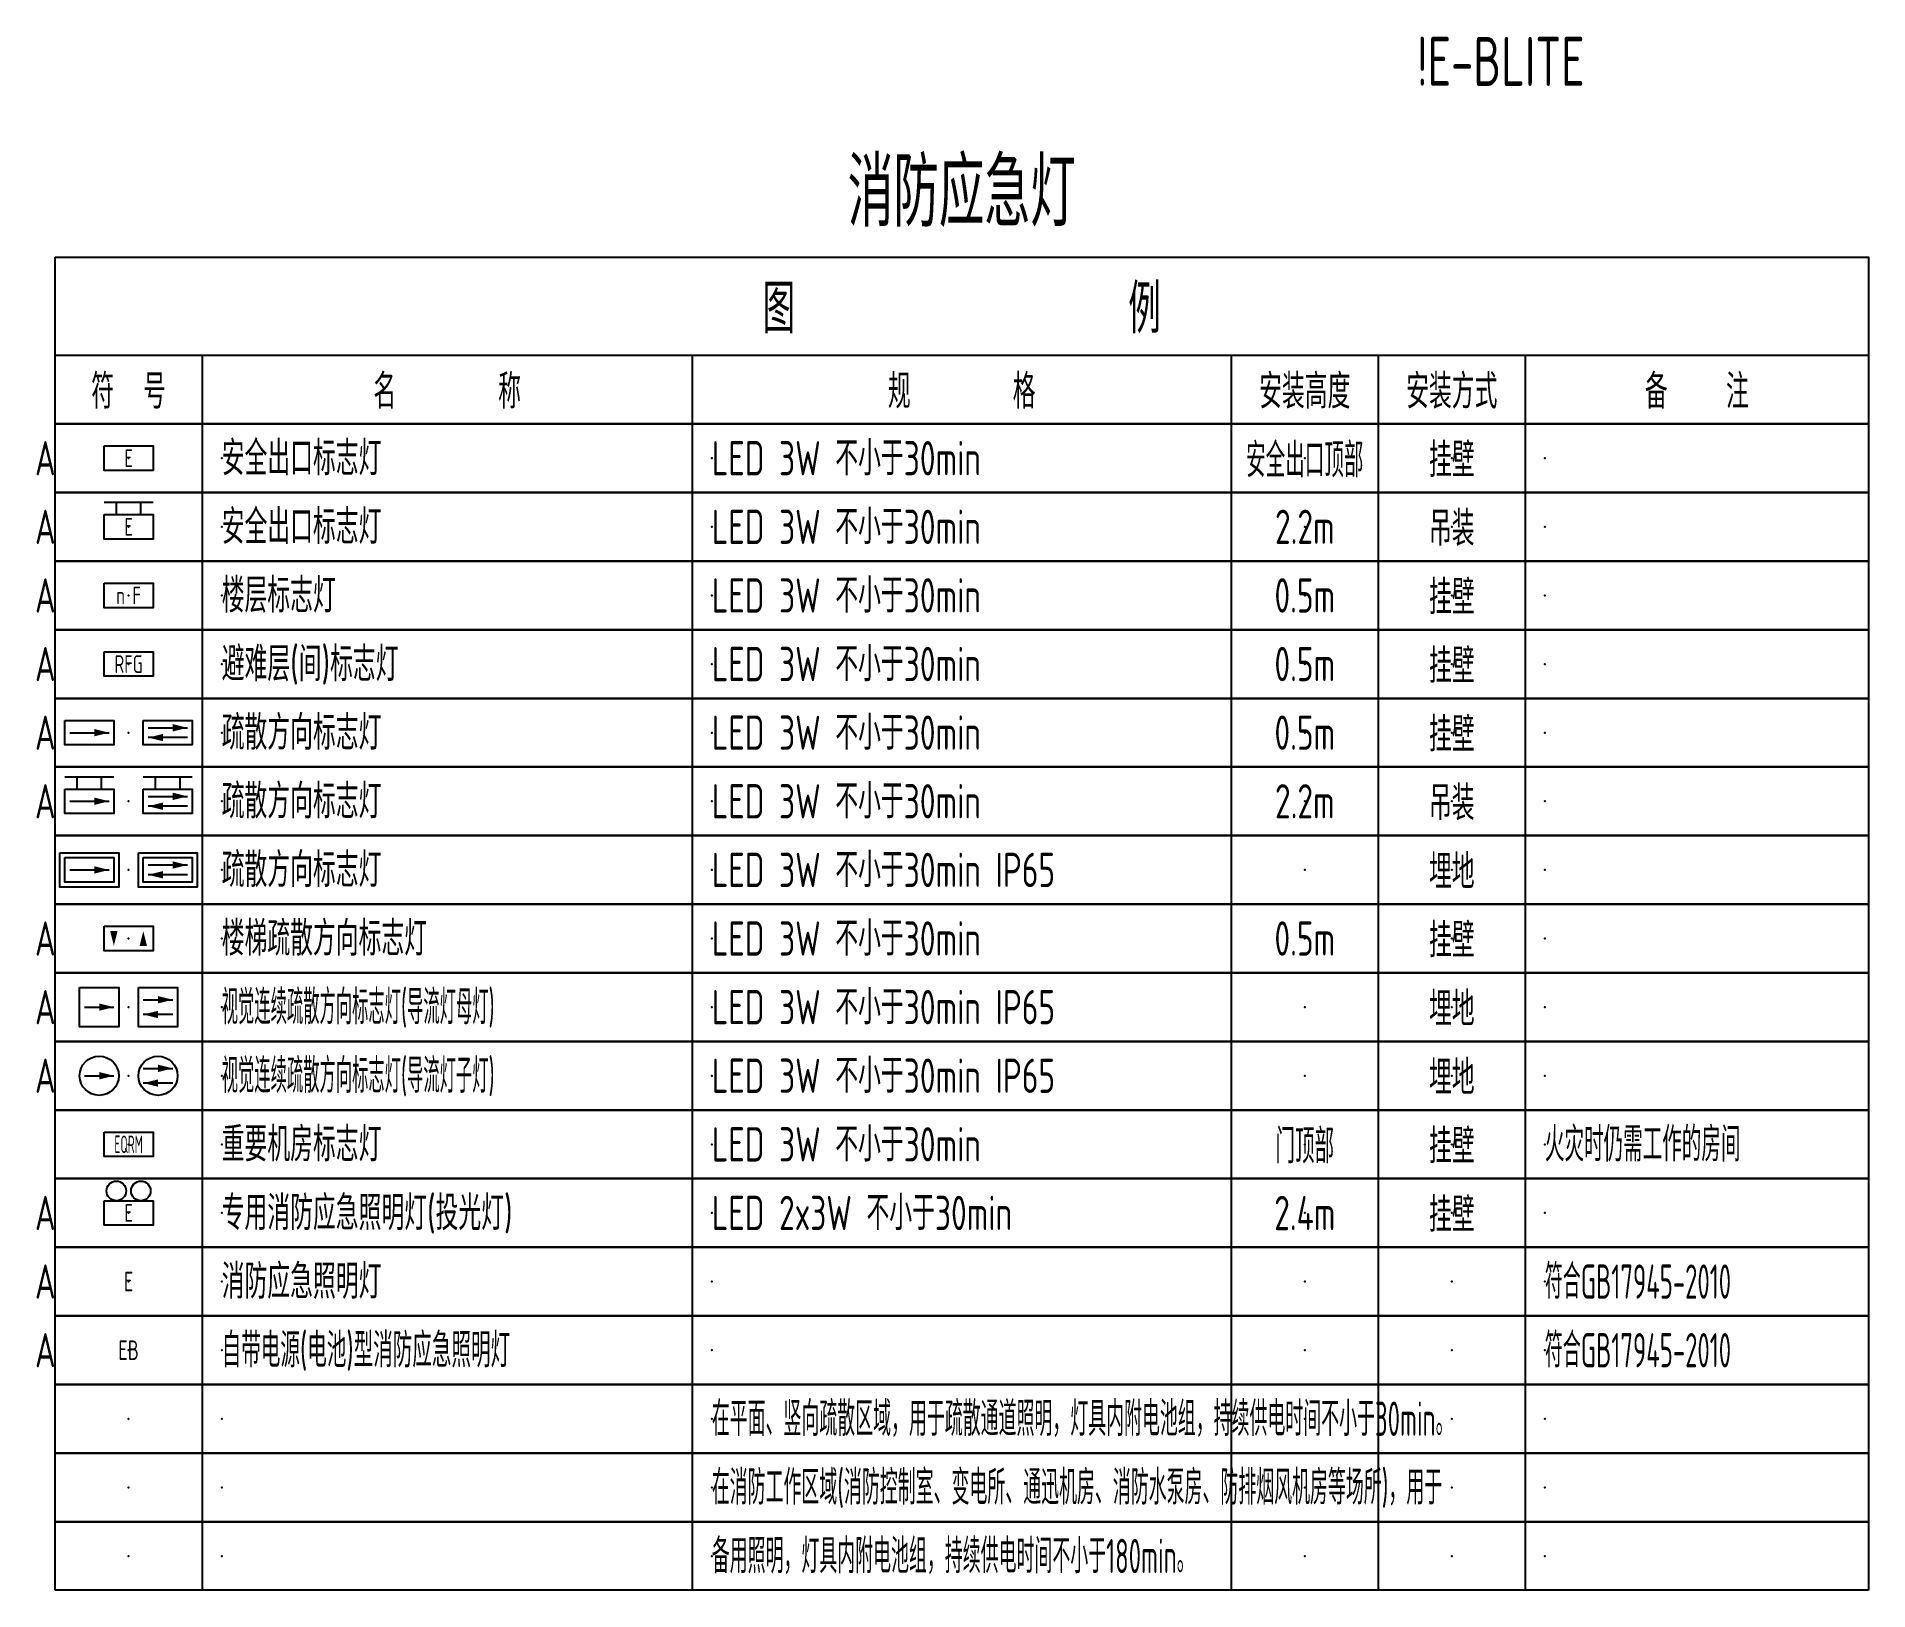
# Model space of a CAD drawing. Extents: x -337 to 273738, y -225 to 2088994.
# Drawn here: x 107274 to 125962, y 505060 to 520911 of the extents above; entities that cross this region are included whole.
import ezdxf
from ezdxf.enums import TextEntityAlignment as Align

# ---------------------------------------------------------------- set-up
doc = ezdxf.new("R2010")
doc.units = 0
doc.header["$LTSCALE"] = 1000
doc.layers.get('0').update_dxf_attribs({"linetype": 'CONTINUOUS'})
for name, color, linetype in [('E-LITE-LITE', 3, 'CONTINUOUS'), ('E-UNIV-DIAG', 2, 'CONTINUOUS'), ('E-UNIV-EL', 140, 'CONTINUOUS'), ('E-UNIV-NOTE', 6, 'CONTINUOUS')]:
    doc.layers.add(name, color=color, linetype=linetype)
doc.styles.add('TH-STYLE3', font='tssdeng.shx', dxfattribs={"width": 0.65, "bigfont": 'tssdchn.shx'})

msp = doc.modelspace()

# ---------------------------------------------------------------- texts
at = {"layer": 'E-UNIV-NOTE', "style": 'TH-STYLE3', "width": 0.7}
msp.add_text('!E-BLITE', height=500, dxfattribs=at).set_placement((122212, 520660), align=Align.MIDDLE)

# ---------------------------------------------------------------- blocks, each defined once
blk = doc.blocks.new('E-BKTS2')
for p, q in [((0, 0), (185, 0)), ((0, -7), (0, 0)), ((185, 0), (185, -7)), ((185, -7), (0, -7))]:
    blk.add_line(p, q)
at = {"linetype": 'Continuous'}
for p, q in [((15, 0), (15, -7)), ((65, 0), (65, -7)), ((120, 0), (120, -7)), ((135, 0), (135, -7)), ((150, 0), (150, -7))]:
    blk.add_line(p, q, dxfattribs=at)
for p in [(7.5, -3.5), (17, -3.5), (67, -3.5), (127.5, -3.5), (142.5, -3.5), (152, -3.5)]:
    blk.add_point(p, dxfattribs=at)
blk = doc.blocks.new('E-BKTS1')
blk.add_line((0, -10), (185, -10))
at = {"linetype": 'Continuous'}
for p, q in [((15, -10), (15, -17)), ((65, -10), (65, -17)), ((120, -10), (120, -17)), ((135, -10), (135, -17)), ((150, -10), (150, -17))]:
    blk.add_line(p, q, dxfattribs=at)
blk.add_lwpolyline([(0, 0), (185, 0), (185, -17), (0, -17)], close=True)
at = {"layer": 'E-UNIV-NOTE', "style": 'TH-STYLE3', "width": 0.7}
for s, height, p in [('图                例', 5, (92.5, -5)), ('安装高度', 3.5, (127.5, -13.5)), ('安装方式', 3.5, (142.5, -13.5))]:
    blk.add_text(s, height=height, dxfattribs=at).set_placement(p, align=Align.MIDDLE)
at = {"layer": 'E-UNIV-NOTE', "linetype": 'Continuous', "style": 'TH-STYLE3', "width": 0.7}
for s, p in [('符  号', (7.5, -13.5)), ('名       称', (40, -13.5)), ('规       格', (92.5, -13.5)), ('备    注', (167.5, -13.5))]:
    blk.add_text(s, height=3.5, dxfattribs=at).set_placement(p, align=Align.MIDDLE)
blk = doc.blocks.new('E-BFEL100')
blk.add_lwpolyline([(-2.5, 1.25), (2.5, 1.25), (2.5, -1.25), (-2.5, -1.25)], close=True)
at = {"layer": 'E-UNIV-EL', "style": 'TH-STYLE3', "width": 0.7}
blk.add_attdef('T', text='', height=1.8, dxfattribs=at).set_placement((0, 0), align=Align.MIDDLE)
blk = doc.blocks.new('E-BFEL101')
for p, q in [((-2.5, 2.5), (2.5, 2.5)), ((-1.25, 1.25), (-1.25, 2.5)), ((1.25, 1.25), (1.25, 2.5))]:
    blk.add_line(p, q)
blk.add_lwpolyline([(-2.5, 1.25), (2.5, 1.25), (2.5, -1.25), (-2.5, -1.25)], close=True)
at = {"layer": 'E-UNIV-EL', "style": 'TH-STYLE3', "width": 0.7}
blk.add_attdef('T', text='', height=1.8, dxfattribs=at).set_placement((0, 0), align=Align.MIDDLE)
blk = doc.blocks.new('E-BFEL202')
for points in [[(-3, 1.75), (3, 1.75), (3, -1.75), (-3, -1.75)], [(-2.5, 1.25), (2.5, 1.25), (2.5, -1.25), (-2.5, -1.25)]]:
    blk.add_lwpolyline(points, close=True)
at = {"layer": 'E-UNIV-EL'}
blk.add_line((-2, 0), (2, 0), dxfattribs=at)
blk.add_lwpolyline([(0.5, 0, 0.75, 0, 0), (2, 0, 0, 0, 0)], format="xyseb", dxfattribs=at)
blk = doc.blocks.new('E-BFEL200')
blk.add_lwpolyline([(-2.5, 1.25), (2.5, 1.25), (2.5, -1.25), (-2.5, -1.25)], close=True)
at = {"layer": 'E-UNIV-EL'}
blk.add_line((-2, 0), (2, 0), dxfattribs=at)
blk.add_lwpolyline([(0.5, 0, 0.75, 0, 0), (2, 0, 0, 0, 0)], format="xyseb", dxfattribs=at)
blk = doc.blocks.new('E-BFEL201')
for p, q in [((-2.5, 2.5), (2.5, 2.5)), ((-1.25, 1.25), (-1.25, 2.5)), ((1.25, 1.25), (1.25, 2.5))]:
    blk.add_line(p, q)
blk.add_lwpolyline([(-2.5, 1.25), (2.5, 1.25), (2.5, -1.25), (-2.5, -1.25)], close=True)
at = {"layer": 'E-UNIV-EL'}
blk.add_line((-2, 0), (2, 0), dxfattribs=at)
blk.add_lwpolyline([(0.5, 0, 0.75, 0, 0), (2, 0, 0, 0, 0)], format="xyseb", dxfattribs=at)
blk = doc.blocks.new('E-BFEL210')
blk.add_lwpolyline([(-2.5, 1.25), (2.5, 1.25), (2.5, -1.25), (-2.5, -1.25)], close=True)
at = {"layer": 'E-UNIV-EL'}
for p, q in [((-2, 0.5), (2, 0.5)), ((2, -0.5), (-2, -0.5))]:
    blk.add_line(p, q, dxfattribs=at)
for points in [[(0.5, 0.5, 0.75, 0, 0), (2, 0.5, 0, 0, 0)], [(-0.5, -0.5, 0.75, 0, 0), (-2, -0.5, 0, 0, 0)]]:
    blk.add_lwpolyline(points, format="xyseb", dxfattribs=at)
blk = doc.blocks.new('E-BFEL211')
for p, q in [((-2.5, 2.5), (2.5, 2.5)), ((-1.25, 1.25), (-1.25, 2.5)), ((1.25, 1.25), (1.25, 2.5))]:
    blk.add_line(p, q)
blk.add_lwpolyline([(-2.5, 1.25), (2.5, 1.25), (2.5, -1.25), (-2.5, -1.25)], close=True)
at = {"layer": 'E-UNIV-EL'}
for p, q in [((-2, 0.5), (2, 0.5)), ((2, -0.5), (-2, -0.5))]:
    blk.add_line(p, q, dxfattribs=at)
for points in [[(0.5, 0.5, 0.75, 0, 0), (2, 0.5, 0, 0, 0)], [(-0.5, -0.5, 0.75, 0, 0), (-2, -0.5, 0, 0, 0)]]:
    blk.add_lwpolyline(points, format="xyseb", dxfattribs=at)
blk = doc.blocks.new('E-BFEL212')
for points in [[(-3, 1.75), (3, 1.75), (3, -1.75), (-3, -1.75)], [(-2.5, 1.25), (2.5, 1.25), (2.5, -1.25), (-2.5, -1.25)]]:
    blk.add_lwpolyline(points, close=True)
at = {"layer": 'E-UNIV-EL'}
for p, q in [((-2, 0.5), (2, 0.5)), ((2, -0.5), (-2, -0.5))]:
    blk.add_line(p, q, dxfattribs=at)
for points in [[(0.5, 0.5, 0.75, 0, 0), (2, 0.5, 0, 0, 0)], [(-0.5, -0.5, 0.75, 0, 0), (-2, -0.5, 0, 0, 0)]]:
    blk.add_lwpolyline(points, format="xyseb", dxfattribs=at)
blk = doc.blocks.new('E-BFEL230')
blk.add_lwpolyline([(-2.5, 1.25), (2.5, 1.25), (2.5, -1.25), (-2.5, -1.25)], close=True)
at = {"layer": 'E-UNIV-EL'}
for points in [[(-1.5, 0.75, 0.75, 0, 0), (-1.5, -0.75, 0, 0, 0)], [(1.5, -0.75, 0.75, 0, 0), (1.5, 0.75, 0, 0, 0)]]:
    blk.add_lwpolyline(points, format="xyseb", dxfattribs=at)
blk = doc.blocks.new('E-BFEL110')
blk.add_lwpolyline([(-2.5, 1.25), (2.5, 1.25), (2.5, -1.25), (-2.5, -1.25)], close=True)
at = {"layer": 'E-UNIV-EL', "style": 'TH-STYLE3', "width": 0.7}
blk.add_attdef('T', text='', height=1.8, dxfattribs=at).set_placement((0, 0), align=Align.MIDDLE)
blk = doc.blocks.new('E-BFEL300')
blk.add_lwpolyline([(-2.5, 1.25), (2.5, 1.25), (2.5, -1.25), (-2.5, -1.25)], close=True)
at = {"layer": 'E-UNIV-EL', "style": 'TH-STYLE3', "width": 0.5}
blk.add_attdef('T', text='', height=1.8, dxfattribs=at).set_placement((0, 0), align=Align.MIDDLE)
blk = doc.blocks.new('E-BFEL120')
blk.add_lwpolyline([(-2.5, 1.25), (2.5, 1.25), (2.5, -1.25), (-2.5, -1.25)], close=True)
at = {"layer": 'E-UNIV-EL', "style": 'TH-STYLE3', "width": 0.7}
blk.add_attdef('T', text='', height=1.8, dxfattribs=at).set_placement((0, 0), align=Align.MIDDLE)
blk = doc.blocks.new('E-BFEL250')
blk.add_lwpolyline([(-2, 2), (2, 2), (2, -2), (-2, -2)], close=True)
at = {"layer": 'E-UNIV-EL'}
for p, q in [((-1.5, 0.75), (1.5, 0.75)), ((1.5, -0.75), (-1.5, -0.75))]:
    blk.add_line(p, q, dxfattribs=at)
for points in [[(0, 0.75, 0.75, 0, 0), (1.5, 0.75, 0, 0, 0)], [(0, -0.75, 0.75, 0, 0), (-1.5, -0.75, 0, 0, 0)]]:
    blk.add_lwpolyline(points, format="xyseb", dxfattribs=at)
blk = doc.blocks.new('E-BFEL251')
blk.add_circle((0, 0), 2)
at = {"layer": 'E-UNIV-EL'}
for p, q in [((-1.5, 0.75), (1.5, 0.75)), ((1.5, -0.75), (-1.5, -0.75))]:
    blk.add_line(p, q, dxfattribs=at)
for points in [[(0, 0.75, 0.75, 0, 0), (1.5, 0.75, 0, 0, 0)], [(0, -0.75, 0.75, 0, 0), (-1.5, -0.75, 0, 0, 0)]]:
    blk.add_lwpolyline(points, format="xyseb", dxfattribs=at)
blk = doc.blocks.new('E-BFEL240')
blk.add_lwpolyline([(-2, 2), (2, 2), (2, -2), (-2, -2)], close=True)
at = {"layer": 'E-UNIV-EL'}
blk.add_line((-1.5, 0), (1.5, 0), dxfattribs=at)
blk.add_lwpolyline([(0, 0, 0.75, 0, 0), (1.5, 0, 0, 0, 0)], format="xyseb", dxfattribs=at)
blk = doc.blocks.new('E-BFEL241')
blk.add_circle((0, 0), 2)
at = {"layer": 'E-UNIV-EL'}
blk.add_line((-1.5, 0), (1.5, 0), dxfattribs=at)
blk.add_lwpolyline([(0, 0, 0.75, 0, 0), (1.5, 0, 0, 0, 0)], format="xyseb", dxfattribs=at)
blk = doc.blocks.new('E-BFEL500')
blk.add_lwpolyline([(-2.5, 1.25), (2.5, 1.25), (2.5, -1.25), (-2.5, -1.25)], close=True)
for centre in [(-1.25, 2.25), (1.25, 2.25)]:
    blk.add_circle(centre, 1)
at = {"layer": 'E-UNIV-EL', "style": 'TH-STYLE3', "width": 0.7}
blk.add_attdef('T', text='', height=1.8, dxfattribs=at).set_placement((0, 0), align=Align.MIDDLE)
blk = doc.blocks.new('消防应急灯')
at = {"layer": 'E-LITE-LITE', "xscale": 100, "yscale": 100, "zscale": 100}
for name, p, values in [('E-BFEL100', (750, -2050), {'T': 'E'}), ('E-BFEL101', (750, -2750), {'T': 'E'}), ('E-BFEL110', (750, -3450), {'T': 'n F'}), ('E-BFEL120', (750, -4150), {'T': 'RFG'}), ('E-BFEL300', (750, -9050), {'T': 'EQRM'}), ('E-BFEL500', (750, -9750), {'T': 'E'})]:
    blk.add_blockref(name, p, dxfattribs=at).add_auto_attribs(values)
for name, p in [('E-BFEL200', (350, -4850)), ('E-BFEL210', (1150, -4850)), ('E-BFEL201', (350, -5550)), ('E-BFEL211', (1150, -5550)), ('E-BFEL202', (350, -6250)), ('E-BFEL212', (1150, -6250)), ('E-BFEL230', (750, -6950)), ('E-BFEL240', (450, -7650)), ('E-BFEL250', (1050, -7650)), ('E-BFEL241', (450, -8350)), ('E-BFEL251', (1050, -8350))]:
    blk.add_blockref(name, p, dxfattribs=at)
at = {"layer": 'E-UNIV-DIAG', "xscale": 100, "yscale": 100, "zscale": 100}
for name, p in [('E-BKTS1', (0, 0)), ('E-BKTS2', (0, -1700)), ('E-BKTS2', (0, -2400)), ('E-BKTS2', (0, -3100)), ('E-BKTS2', (0, -3800)), ('E-BKTS2', (0, -4500)), ('E-BKTS2', (0, -5200)), ('E-BKTS2', (0, -5900)), ('E-BKTS2', (0, -6600)), ('E-BKTS2', (0, -7300)), ('E-BKTS2', (0, -8000)), ('E-BKTS2', (0, -8700)), ('E-BKTS2', (0, -9400)), ('E-BKTS2', (0, -10100)), ('E-BKTS2', (0, -10800)), ('E-BKTS2', (0, -11500)), ('E-BKTS2', (0, -12200)), ('E-BKTS2', (0, -12900))]:
    blk.add_blockref(name, p, dxfattribs=at)
at = {"layer": 'E-LITE-LITE', "style": 'TH-STYLE3', "width": 0.7}
for s, p in [('E', (750, -10450)), ('EB', (750, -11150))]:
    blk.add_text(s, height=200, dxfattribs=at).set_placement(p, align=Align.MIDDLE)
at = {"layer": 'E-UNIV-NOTE', "style": 'TH-STYLE3', "width": 0.7}
for s, height, p in [('消防应急灯', 700, (9250, 700)), ('A', 350, (-100, -2050)), ('A', 350, (-100, -2750)), ('A', 350, (-100, -3450)), ('A', 350, (-100, -4150)), ('A', 350, (-100, -4850)), ('A', 350, (-100, -5550)), ('A', 350, (-100, -6950)), ('A', 350, (-100, -7650)), ('A', 350, (-100, -8350)), ('A', 350, (-100, -9750)), ('A', 350, (-100, -10450)), ('A', 350, (-100, -11150))]:
    blk.add_text(s, height=height, dxfattribs=at).set_placement(p, align=Align.MIDDLE)
at = {"layer": 'E-UNIV-NOTE', "linetype": 'Continuous', "style": 'TH-STYLE3'}
for s, width, p in [('安全出口标志灯', 0.7, (1700, -2050)), ('LED 3W 不小于30min', 0.7, (6700, -2050)), ('安全出口标志灯', 0.7, (1700, -2750)), ('LED 3W 不小于30min', 0.7, (6700, -2750)), ('楼层标志灯', 0.7, (1700, -3450)), ('LED 3W 不小于30min', 0.7, (6700, -3450)), ('避难层(间)标志灯', 0.7, (1700, -4150)), ('LED 3W 不小于30min', 0.7, (6700, -4150)), ('疏散方向标志灯', 0.7, (1700, -4850)), ('LED 3W 不小于30min', 0.7, (6700, -4850)), ('疏散方向标志灯', 0.7, (1700, -5550)), ('LED 3W 不小于30min', 0.7, (6700, -5550)), ('疏散方向标志灯', 0.7, (1700, -6250)), ('LED 3W 不小于30min IP65', 0.7, (6700, -6250)), ('楼梯疏散方向标志灯', 0.7, (1700, -6950)), ('LED 3W 不小于30min', 0.7, (6700, -6950)), ('视觉连续疏散方向标志灯(导流灯母灯)', 0.5, (1700, -7650)), ('LED 3W 不小于30min IP65', 0.7, (6700, -7650)), ('视觉连续疏散方向标志灯(导流灯子灯)', 0.5, (1700, -8350)), ('LED 3W 不小于30min IP65', 0.7, (6700, -8350)), ('重要机房标志灯', 0.7, (1700, -9050)), ('LED 3W 不小于30min', 0.7, (6700, -9050)), ('火灾时仍需工作的房间', 0.6, (15200, -9050)), ('专用消防应急照明灯(投光灯)', 0.7, (1700, -9750)), ('LED 2x3W 不小于30min', 0.7, (6700, -9750)), ('消防应急照明灯', 0.7, (1700, -10450)), ('符合GB17945-2010', 0.55, (15200, -10450)), ('自带电源(电池)型消防应急照明灯', 0.6, (1700, -11150)), ('符合GB17945-2010', 0.55, (15200, -11150)), ('在平面、竖向疏散区域，用于疏散通道照明，灯具内附电池组，持续供电时间不小于30min。', 0.55, (6700, -11850)), ('在消防工作区域(消防控制室、变电所、通迅机房、消防水泵房、防排烟风机房等场所)，用于', 0.55, (6700, -12550)), ('备用照明，灯具内附电池组，持续供电时间不小于180min。', 0.55, (6700, -13250))]:
    blk.add_text(s, height=350, dxfattribs=dict(at, width=width)).set_placement(p, align=Align.MIDDLE_LEFT)
for s, width, p in [('安全出口顶部', 0.6, (12750, -2050)), ('挂壁', 0.7, (14250, -2050)), ('2.2m', 0.7, (12750, -2750)), ('吊装', 0.7, (14250, -2750)), ('0.5m', 0.7, (12750, -3450)), ('挂壁', 0.7, (14250, -3450)), ('0.5m', 0.7, (12750, -4150)), ('挂壁', 0.7, (14250, -4150)), ('挂壁', 0.7, (14250, -4850)), ('0.5m', 0.7, (12750, -4850)), ('2.2m', 0.7, (12750, -5550)), ('吊装', 0.7, (14250, -5550)), ('埋地', 0.7, (14250, -6250)), ('0.5m', 0.7, (12750, -6950)), ('挂壁', 0.7, (14250, -6950)), ('埋地', 0.7, (14250, -7650)), ('埋地', 0.7, (14250, -8350)), ('门顶部', 0.6, (12750, -9050)), ('挂壁', 0.7, (14250, -9050)), ('2.4m', 0.7, (12750, -9750)), ('挂壁', 0.7, (14250, -9750))]:
    blk.add_text(s, height=350, dxfattribs=dict(at, width=width)).set_placement(p, align=Align.MIDDLE)

# ---------------------------------------------------------------- block references
msp.add_blockref('消防应急灯', (107462, 518660))

msp.set_redraw_order([(e.dxf.handle, doc.entitydb.next_handle()) for e in msp.query("TEXT MTEXT ATTDEF DIMENSION ARC_DIMENSION")])  # texts and dimensions are drawn at this point

doc.saveas('drawing.dxf')
